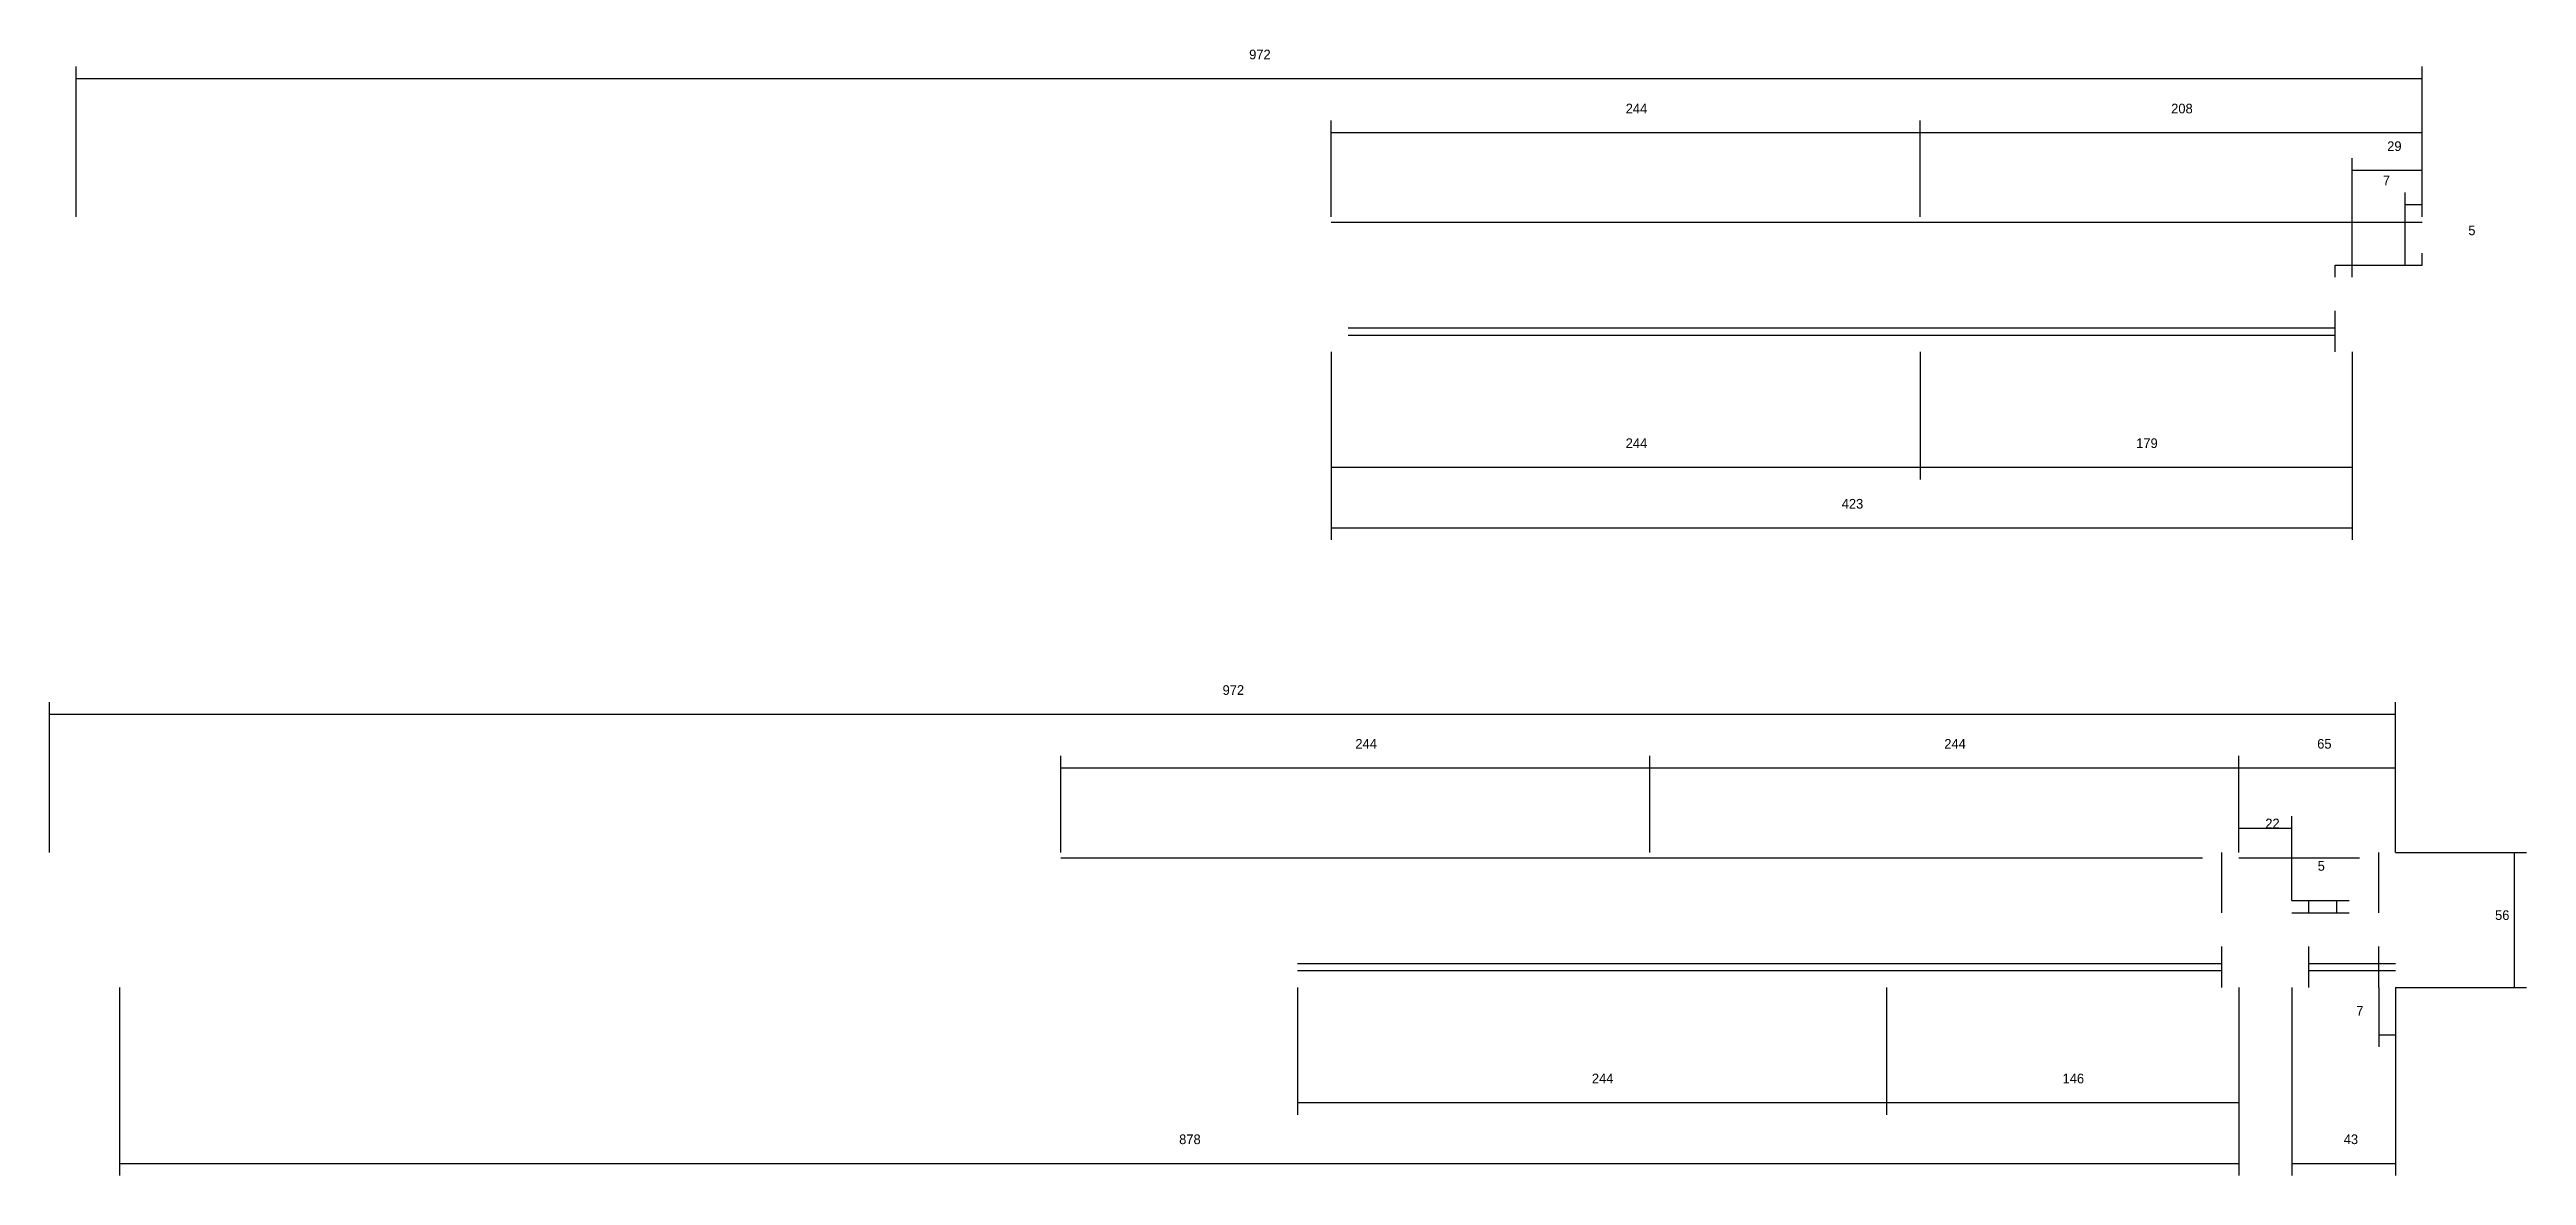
# Model space of a CAD drawing. Header units: metres. Extents: x 2047 to 4638, y -2211 to -952.
# Drawn here: x 2047 to 3073, y -1418 to -952 of the extents above; entities that cross this region are included whole.
import ezdxf

# ---------------------------------------------------------------- set-up
doc = ezdxf.new("R2010")
doc.units = ezdxf.units.M
for name, color, linetype in [('COTA', 241, 'Continuous'), ('Painéis', 200, 'Continuous'), ('SARR_2.2x7', 40, 'Continuous')]:
    doc.layers.add(name, color=color, linetype=linetype)

msp = doc.modelspace()

# ---------------------------------------------------------------- texts
at = {"layer": 'COTA'}
for s, p in [('972', (2544, -955.8)), ('244', (2700, -978.2)), ('208', (2926, -978.2)), ('29', (3015.5, -993.8)), ('7', (3013.7, -1008)), ('5', (3049.1, -1028.7)), ('244', (2700, -1116.9)), ('179', (2911.5, -1116.9)), ('423', (2789.5, -1142)), ('972', (2533, -1219.2)), ('244', (2588, -1241.5)), ('244', (2832, -1241.5)), ('65', (2986.5, -1241.5)), ('22', (2965, -1274.5)), ('5', (2986.7, -1292.1)), ('56', (3060.2, -1312.5)), ('7', (3002.7, -1352.1)), ('244', (2686, -1380.2)), ('146', (2881, -1380.2)), ('878', (2515, -1405.4)), ('43', (2997.5, -1405.4))]:
    msp.add_text(s, height=4, dxfattribs=at).set_placement(p)

# ---------------------------------------------------------------- linework, layer by layer
at = {"layer": 'COTA'}
for p, q in [((2058, -1021.1), (2058, -958.8)), ((2058, -963.8), (3030, -963.8)), ((3030, -1021.1), (3030, -958.8)), ((2578, -1021.1), (2578, -981.2)), ((2822, -1021.1), (2822, -981.2)), ((2822, -1021.1), (2822, -981.2)), ((3030, -1021.1), (3030, -981.2)), ((2578, -986.2), (2822, -986.2)), ((2822, -986.2), (3030, -986.2)), ((3001, -1041.1), (3001, -996.8)), ((3001, -1001.8), (3030, -1001.8)), ((3030, -1021.1), (3030, -996.8)), ((3023, -1021.1), (3023, -1011)), ((3030, -1021.1), (3030, -1011)), ((3023, -1016), (3030, -1016)), ((3001, -1046.1), (3001, -1036.1)), ((3030, -1041.1), (3030, -1036.1)), ((3001, -1041.1), (3030, -1041.1)), ((2578, -1077.1), (2578, -1129.9)), ((2578, -1077.1), (2578, -1155)), ((2822, -1077.1), (2822, -1129.9)), ((2822, -1077.1), (2822, -1129.9)), ((3001, -1077.1), (3001, -1129.9)), ((3001, -1077.1), (3001, -1155)), ((2578, -1124.9), (2822, -1124.9)), ((2822, -1124.9), (3001, -1124.9)), ((2578, -1150), (3001, -1150)), ((2047, -1284.5), (2047, -1222.2)), ((2047, -1227.2), (3019, -1227.2)), ((3019, -1284.5), (3019, -1222.2)), ((2466, -1284.5), (2466, -1244.5)), ((2466, -1249.5), (2710, -1249.5)), ((2710, -1284.5), (2710, -1244.5)), ((2710, -1284.5), (2710, -1244.5)), ((2710, -1249.5), (2954, -1249.5)), ((2954, -1284.5), (2954, -1244.5)), ((2954, -1284.5), (2954, -1244.5)), ((2954, -1249.5), (3019, -1249.5)), ((3019, -1284.5), (3019, -1244.5)), ((2954, -1284.5), (2954, -1269.5)), ((2976, -1304.5), (2976, -1269.5)), ((2954, -1274.5), (2976, -1274.5)), ((3019, -1284.5), (3073.2, -1284.5)), ((3068.2, -1340.5), (3068.2, -1284.5)), ((2976, -1304.5), (2999.7, -1304.5)), ((2976, -1309.5), (2999.7, -1309.5)), ((2994.7, -1309.5), (2994.7, -1304.5)), ((2076, -1340.5), (2076, -1418.4)), ((2564, -1340.5), (2564, -1393.2)), ((2808, -1340.5), (2808, -1393.2)), ((2808, -1340.5), (2808, -1393.2)), ((2954, -1340.5), (2954, -1393.2)), ((2954, -1340.5), (2954, -1418.4)), ((2976, -1340.5), (2976, -1418.4)), ((3012, -1340.5), (3012, -1365.1)), ((3019, -1340.5), (3073.2, -1340.5)), ((3019, -1340.5), (3019, -1365.1)), ((3019, -1340.5), (3019, -1418.4)), ((3012, -1360.1), (3019, -1360.1)), ((2564, -1388.2), (2808, -1388.2)), ((2808, -1388.2), (2954, -1388.2)), ((2076, -1413.4), (2954, -1413.4)), ((2976, -1413.4), (3019, -1413.4))]:
    msp.add_line(p, q, dxfattribs=at)
at = {"layer": 'Painéis'}
msp.add_line((3001, -1041.1), (3030, -1041.1), dxfattribs=at)
at = {"layer": 'SARR_2.2x7'}
for p, q in [((2578, -1023.3), (2822, -1023.3)), ((2822, -1023.3), (3030, -1023.3)), ((3023, -1041.1), (3023, -1021.1)), ((2994, -1046.1), (2994, -1041.1)), ((2994, -1041.1), (3001, -1041.1)), ((2585, -1067.1), (2822, -1067.1)), ((2822, -1067.1), (2994, -1067.1)), ((2994, -1077.1), (2994, -1060.1)), ((2585, -1070.1), (2822, -1070.1)), ((2822, -1070.1), (2994, -1070.1)), ((2466, -1286.7), (2710, -1286.7)), ((2710, -1286.7), (2939, -1286.7)), ((2947, -1309.5), (2947, -1284.5)), ((2954, -1286.7), (3004, -1286.7)), ((3012, -1309.5), (3012, -1284.5)), ((2976, -1304.5), (2983, -1304.5)), ((2983, -1309.5), (2983, -1304.5)), ((2947, -1340.5), (2947, -1323.5)), ((2983, -1340.5), (2983, -1323.5)), ((3012, -1340.5), (3012, -1323.5)), ((2564, -1330.5), (2808, -1330.5)), ((2564, -1333.5), (2808, -1333.5)), ((2808, -1330.5), (2947, -1330.5)), ((2808, -1333.5), (2947, -1333.5)), ((2983, -1330.5), (3019, -1330.5)), ((2983, -1333.5), (3019, -1333.5))]:
    msp.add_line(p, q, dxfattribs=at)

msp.set_redraw_order([(e.dxf.handle, doc.entitydb.next_handle()) for e in msp.query("TEXT MTEXT ATTDEF DIMENSION ARC_DIMENSION")])  # texts and dimensions are drawn at this point

doc.saveas('drawing.dxf')
